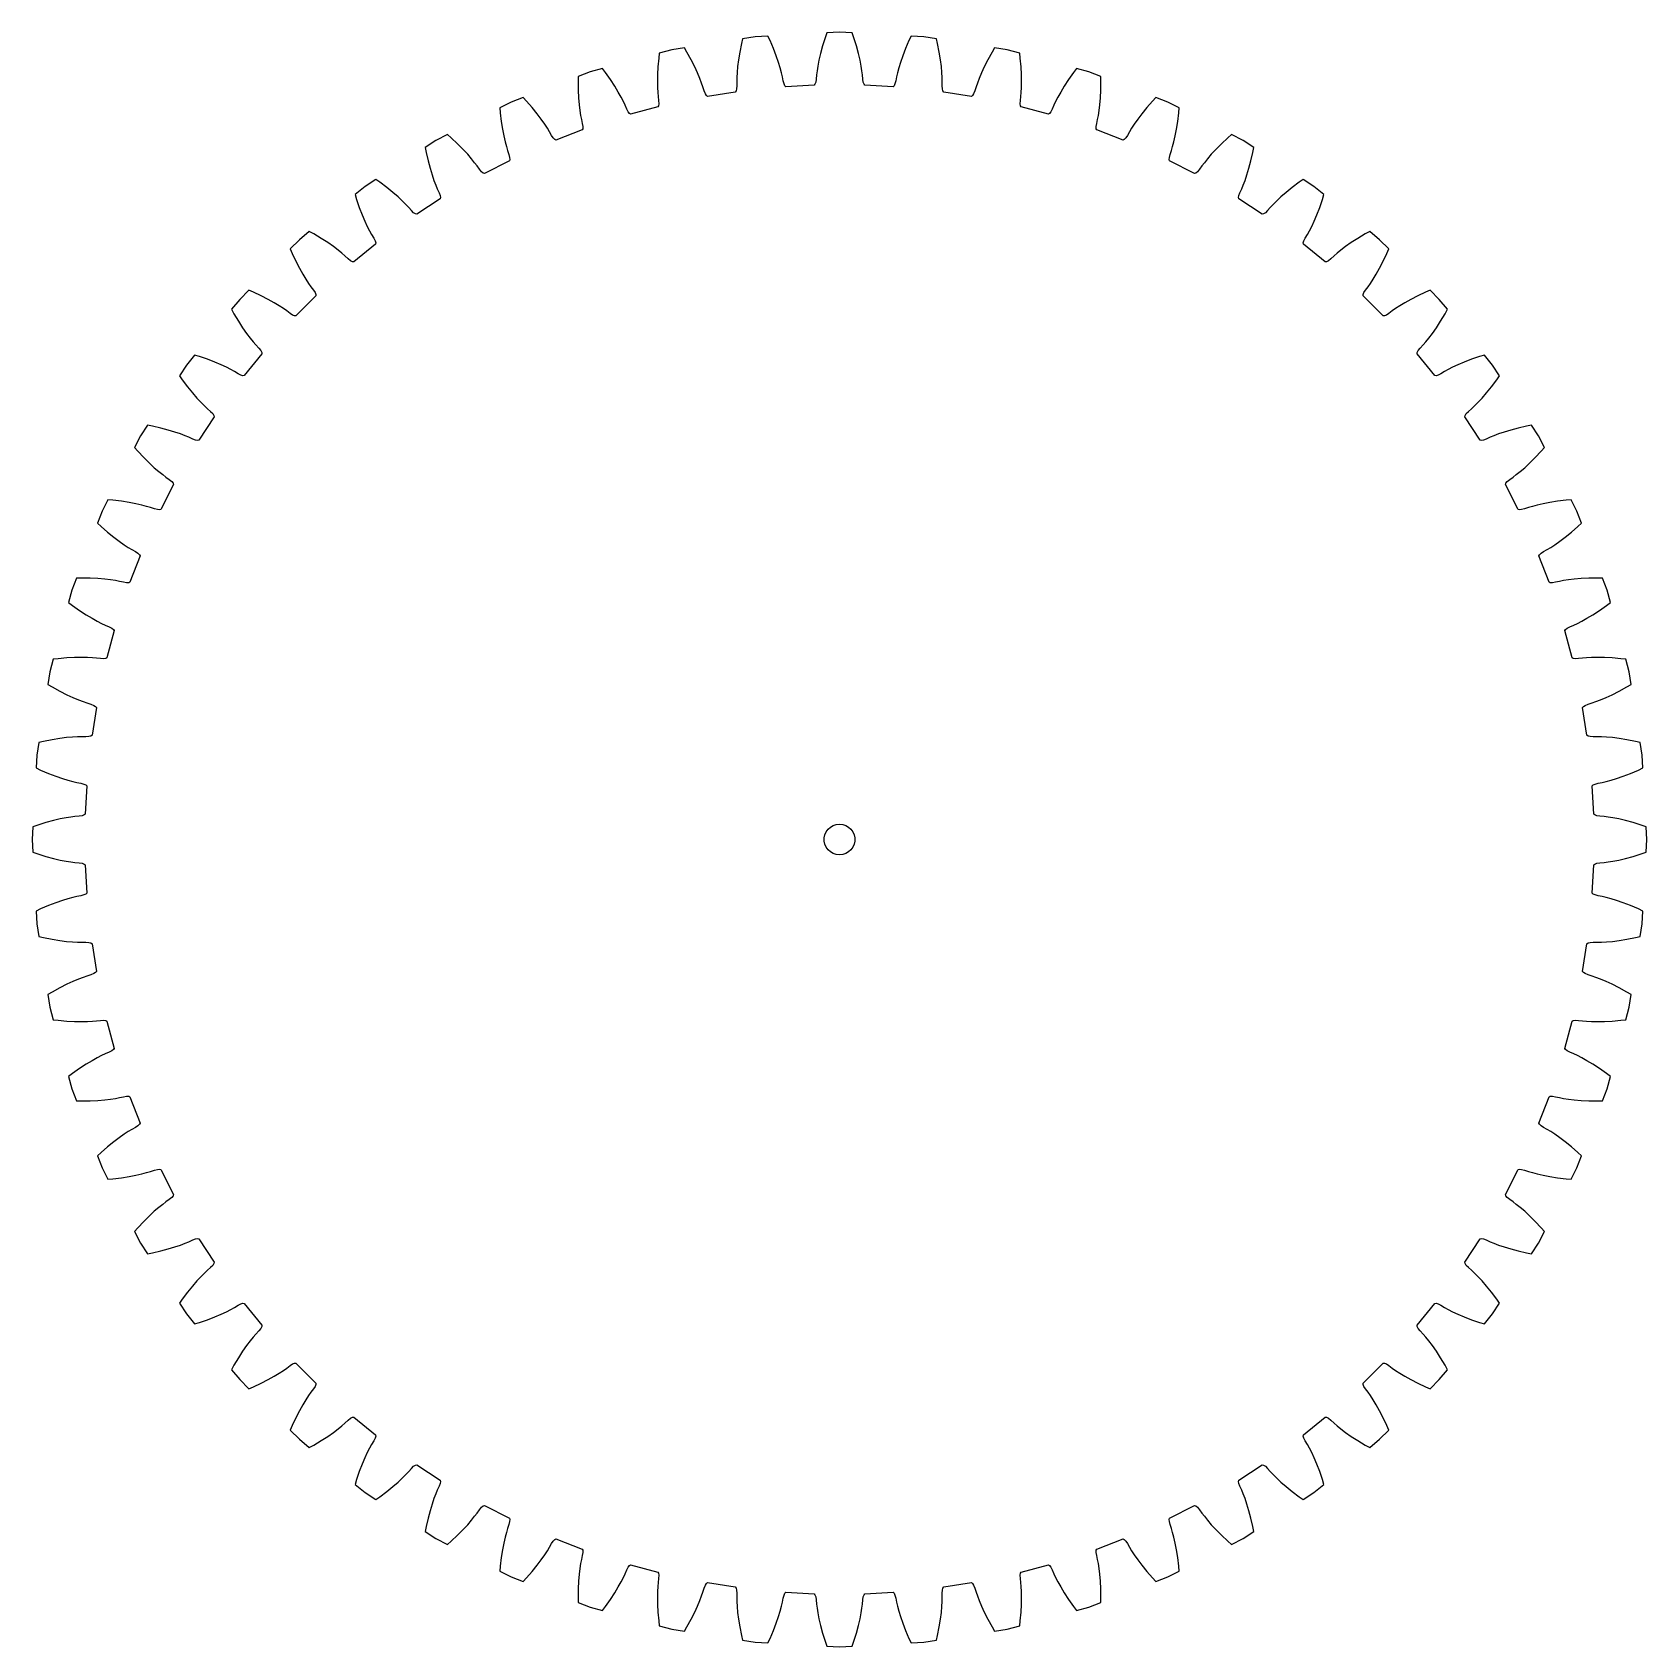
# Model space of a CAD drawing. Header units: metres. Extents: x -79 to 79, y -79 to 79.
import ezdxf

# ---------------------------------------------------------------- set-up
doc = ezdxf.new("R2010")
doc.units = ezdxf.units.M

msp = doc.modelspace()

# ---------------------------------------------------------------- linework, layer by layer
for p, q in [((-15.17, 77.41), (-16.41, 77.22)), ((-14.92, 76.99), (-15.17, 77.41)), ((-9.6, 77.83), (-9.76, 77)), ((-9.49, 78.31), (-9.6, 77.83)), ((-8.25, 78.51), (-9.49, 78.31)), ((-7, 78.57), (-8.25, 78.51)), ((-6.79, 78.13), (-7, 78.57)), ((-6.46, 77.35), (-6.79, 78.13)), ((-1.66, 77.6), (-1.86, 76.86)), ((-1.41, 78.41), (-1.66, 77.6)), ((-1.25, 78.88), (-1.41, 78.41)), ((0, 78.94), (-1.25, 78.88)), ((1.25, 78.88), (0, 78.94)), ((1.41, 78.41), (1.25, 78.88)), ((1.66, 77.6), (1.41, 78.41)), ((1.86, 76.86), (1.66, 77.6)), ((6.79, 78.13), (6.46, 77.35)), ((7, 78.57), (6.79, 78.13)), ((8.25, 78.51), (7, 78.57)), ((9.49, 78.31), (8.25, 78.51)), ((9.6, 77.83), (9.49, 78.31)), ((9.76, 77), (9.6, 77.83)), ((15.17, 77.41), (14.92, 76.99)), ((16.41, 77.22), (15.17, 77.41)), ((-17.68, 76.4), (-17.76, 75.56)), ((-17.62, 76.89), (-17.68, 76.4)), ((-16.41, 77.22), (-17.62, 76.89)), ((-14.51, 76.25), (-14.92, 76.99)), ((-14.16, 75.57), (-14.51, 76.25)), ((-9.88, 76.25), (-9.97, 75.58)), ((-9.76, 77), (-9.88, 76.25)), ((-6.18, 76.64), (-6.46, 77.35)), ((-5.97, 76), (-6.18, 76.64)), ((-5.8, 75.45), (-5.97, 76)), ((-2.01, 76.21), (-2.12, 75.64)), ((-1.86, 76.86), (-2.01, 76.21)), ((2.01, 76.21), (1.86, 76.86)), ((2.12, 75.64), (2.01, 76.21)), ((5.97, 76), (5.8, 75.45)), ((6.18, 76.64), (5.97, 76)), ((6.46, 77.35), (6.18, 76.64)), ((9.88, 76.25), (9.76, 77)), ((9.97, 75.58), (9.88, 76.25)), ((14.51, 76.25), (14.16, 75.57)), ((14.92, 76.99), (14.51, 76.25)), ((17.62, 76.89), (16.41, 77.22)), ((17.68, 76.4), (17.62, 76.89)), ((17.76, 75.56), (17.68, 76.4)), ((-25.56, 74.63), (-25.57, 74.14)), ((-24.39, 75.08), (-25.56, 74.63)), ((-23.18, 75.4), (-24.39, 75.08)), ((-22.89, 75.01), (-23.18, 75.4)), ((-22.4, 74.31), (-22.89, 75.01)), ((-21.98, 73.68), (-22.4, 74.31)), ((-17.8, 74.8), (-17.81, 74.13)), ((-17.76, 75.56), (-17.8, 74.8)), ((-13.88, 74.96), (-14.16, 75.57)), ((-13.65, 74.43), (-13.88, 74.96)), ((-13.48, 73.98), (-13.65, 74.43)), ((-10.04, 74.52), (-10.05, 74.12)), ((-10.02, 75.01), (-10.04, 74.52)), ((-9.97, 75.58), (-10.02, 75.01)), ((-5.67, 74.98), (-5.8, 75.45)), ((-5.58, 74.59), (-5.67, 74.98)), ((-5.5, 74.19), (-5.58, 74.59)), ((-2.28, 74.36), (-2.33, 74.07)), ((-2.25, 74.77), (-2.28, 74.36)), ((-2.2, 75.16), (-2.25, 74.77)), ((-2.12, 75.64), (-2.2, 75.16)), ((2.2, 75.16), (2.12, 75.64)), ((2.25, 74.77), (2.2, 75.16)), ((2.28, 74.36), (2.25, 74.77)), ((2.33, 74.07), (2.28, 74.36)), ((5.58, 74.59), (5.5, 74.19)), ((5.67, 74.98), (5.58, 74.59)), ((5.8, 75.45), (5.67, 74.98)), ((10.02, 75.01), (9.97, 75.58)), ((10.04, 74.52), (10.02, 75.01)), ((10.05, 74.12), (10.04, 74.52)), ((13.65, 74.43), (13.48, 73.98)), ((13.88, 74.96), (13.65, 74.43)), ((14.16, 75.57), (13.88, 74.96)), ((17.8, 74.8), (17.76, 75.56)), ((17.81, 74.13), (17.8, 74.8)), ((22.4, 74.31), (21.98, 73.68)), ((22.89, 75.01), (22.4, 74.31)), ((23.18, 75.4), (22.89, 75.01)), ((24.39, 75.08), (23.18, 75.4)), ((25.56, 74.63), (24.39, 75.08)), ((25.57, 74.14), (25.56, 74.63)), ((-25.57, 74.14), (-25.56, 73.29)), ((-25.56, 73.29), (-25.52, 72.53)), ((-21.64, 73.1), (-21.98, 73.68)), ((-21.36, 72.6), (-21.64, 73.1)), ((-17.81, 74.13), (-17.8, 73.55)), ((-17.8, 73.55), (-17.78, 73.06)), ((-17.78, 73.06), (-17.74, 72.66)), ((-17.74, 72.66), (-17.69, 72.26)), ((-13.35, 73.6), (-13.48, 73.98)), ((-13.23, 73.21), (-13.35, 73.6)), ((-13.12, 72.93), (-13.23, 73.21)), ((-13.01, 72.76), (-13.12, 72.93)), ((-12.9, 72.67), (-13.01, 72.76)), ((-10.19, 73.1), (-12.9, 72.67)), ((-10.11, 73.21), (-10.19, 73.1)), ((-10.06, 73.42), (-10.11, 73.21)), ((-10.04, 73.71), (-10.06, 73.42)), ((-10.05, 74.12), (-10.04, 73.71)), ((-5.42, 73.9), (-5.5, 74.19)), ((-5.33, 73.72), (-5.42, 73.9)), ((-5.24, 73.62), (-5.33, 73.72)), ((-2.49, 73.77), (-5.24, 73.62)), ((-2.4, 73.87), (-2.49, 73.77)), ((-2.33, 74.07), (-2.4, 73.87)), ((2.4, 73.87), (2.33, 74.07)), ((2.49, 73.77), (2.4, 73.87)), ((5.24, 73.62), (2.49, 73.77)), ((5.33, 73.72), (5.24, 73.62)), ((5.42, 73.9), (5.33, 73.72)), ((5.5, 74.19), (5.42, 73.9)), ((10.04, 73.71), (10.05, 74.12)), ((10.06, 73.42), (10.04, 73.71)), ((10.11, 73.21), (10.06, 73.42)), ((10.19, 73.1), (10.11, 73.21)), ((12.9, 72.67), (10.19, 73.1)), ((13.01, 72.76), (12.9, 72.67)), ((13.12, 72.93), (13.01, 72.76)), ((13.23, 73.21), (13.12, 72.93)), ((13.35, 73.6), (13.23, 73.21)), ((13.48, 73.98), (13.35, 73.6)), ((17.69, 72.26), (17.74, 72.66)), ((17.74, 72.66), (17.78, 73.06)), ((17.78, 73.06), (17.8, 73.55)), ((17.8, 73.55), (17.81, 74.13)), ((21.64, 73.1), (21.36, 72.6)), ((21.98, 73.68), (21.64, 73.1)), ((25.52, 72.53), (25.56, 73.29)), ((25.56, 73.29), (25.57, 74.14)), ((-32.11, 72.12), (-33.23, 71.55)), ((-33.23, 71.55), (-33.18, 71.06)), ((-33.18, 71.06), (-33.08, 70.21)), ((-30.94, 72.57), (-32.11, 72.12)), ((-30.6, 72.21), (-30.94, 72.57)), ((-30.04, 71.57), (-30.6, 72.21)), ((-29.56, 70.98), (-30.04, 71.57)), ((-25.52, 72.53), (-25.46, 71.86)), ((-25.46, 71.86), (-25.39, 71.29)), ((-25.39, 71.29), (-25.32, 70.8)), ((-21.13, 72.16), (-21.36, 72.6)), ((-20.97, 71.8), (-21.13, 72.16)), ((-20.8, 71.42), (-20.97, 71.8)), ((-20.67, 71.16), (-20.8, 71.42)), ((-20.54, 71), (-20.67, 71.16)), ((-17.77, 71.64), (-20.43, 70.93)), ((-17.71, 71.76), (-17.77, 71.64)), ((-17.68, 71.96), (-17.71, 71.76)), ((-17.69, 72.26), (-17.68, 71.96)), ((17.68, 71.96), (17.69, 72.26)), ((17.71, 71.76), (17.68, 71.96)), ((17.77, 71.64), (17.71, 71.76)), ((20.43, 70.93), (17.77, 71.64)), ((20.67, 71.16), (20.54, 71)), ((20.8, 71.42), (20.67, 71.16)), ((20.97, 71.8), (20.8, 71.42)), ((21.13, 72.16), (20.97, 71.8)), ((21.36, 72.6), (21.13, 72.16)), ((25.32, 70.8), (25.39, 71.29)), ((25.39, 71.29), (25.46, 71.86)), ((25.46, 71.86), (25.52, 72.53)), ((30.04, 71.57), (29.56, 70.98)), ((30.6, 72.21), (30.04, 71.57)), ((30.94, 72.57), (30.6, 72.21)), ((32.11, 72.12), (30.94, 72.57)), ((33.23, 71.55), (32.11, 72.12)), ((33.08, 70.21), (33.18, 71.06)), ((33.18, 71.06), (33.23, 71.55)), ((-33.08, 70.21), (-32.96, 69.46)), ((-29.16, 70.44), (-29.56, 70.98)), ((-28.83, 69.97), (-29.16, 70.44)), ((-28.56, 69.56), (-28.83, 69.97)), ((-28.36, 69.22), (-28.56, 69.56)), ((-25.32, 70.8), (-25.24, 70.41)), ((-25.24, 70.41), (-25.15, 70.01)), ((-25.11, 69.51), (-25.16, 69.39)), ((-25.15, 70.01), (-25.11, 69.72)), ((-25.11, 69.72), (-25.11, 69.51)), ((-20.43, 70.93), (-20.54, 71)), ((20.54, 71), (20.43, 70.93)), ((25.11, 69.72), (25.15, 70.01)), ((25.11, 69.51), (25.11, 69.72)), ((25.16, 69.39), (25.11, 69.51)), ((25.15, 70.01), (25.24, 70.41)), ((25.24, 70.41), (25.32, 70.8)), ((28.56, 69.56), (28.36, 69.22)), ((28.83, 69.97), (28.56, 69.56)), ((29.16, 70.44), (28.83, 69.97)), ((29.56, 70.98), (29.16, 70.44)), ((32.96, 69.46), (33.08, 70.21)), ((-39.47, 68.36), (-40.52, 67.68)), ((-38.35, 68.93), (-39.47, 68.36)), ((-37.98, 68.61), (-38.35, 68.93)), ((-37.36, 68.03), (-37.98, 68.61)), ((-36.82, 67.5), (-37.36, 68.03)), ((-32.96, 69.46), (-32.84, 68.8)), ((-32.84, 68.8), (-32.71, 68.24)), ((-32.71, 68.24), (-32.58, 67.77)), ((-28.16, 68.86), (-28.36, 69.22)), ((-27.99, 68.61), (-28.16, 68.86)), ((-27.85, 68.46), (-27.99, 68.61)), ((-27.73, 68.4), (-27.85, 68.46)), ((-25.16, 69.39), (-27.73, 68.4)), ((27.73, 68.4), (25.16, 69.39)), ((27.85, 68.46), (27.73, 68.4)), ((27.99, 68.61), (27.85, 68.46)), ((28.16, 68.86), (27.99, 68.61)), ((28.36, 69.22), (28.16, 68.86)), ((32.58, 67.77), (32.71, 68.24)), ((32.71, 68.24), (32.84, 68.8)), ((32.84, 68.8), (32.96, 69.46)), ((37.36, 68.03), (36.82, 67.5)), ((37.98, 68.61), (37.36, 68.03)), ((38.35, 68.93), (37.98, 68.61)), ((39.47, 68.36), (38.35, 68.93)), ((40.52, 67.68), (39.47, 68.36)), ((-40.52, 67.68), (-40.43, 67.2)), ((-40.43, 67.2), (-40.24, 66.37)), ((-40.24, 66.37), (-40.04, 65.64)), ((-36.36, 67.01), (-36.82, 67.5)), ((-35.98, 66.57), (-36.36, 67.01)), ((-35.68, 66.19), (-35.98, 66.57)), ((-32.28, 66.38), (-34.73, 65.13)), ((-32.58, 67.77), (-32.46, 67.39)), ((-32.46, 67.39), (-32.33, 67)), ((-32.33, 67), (-32.26, 66.71)), ((-32.24, 66.5), (-32.28, 66.38)), ((-32.26, 66.71), (-32.24, 66.5)), ((32.24, 66.5), (32.26, 66.71)), ((32.28, 66.38), (32.24, 66.5)), ((32.26, 66.71), (32.33, 67)), ((34.73, 65.13), (32.28, 66.38)), ((32.33, 67), (32.46, 67.39)), ((32.46, 67.39), (32.58, 67.77)), ((35.98, 66.57), (35.68, 66.19)), ((36.36, 67.01), (35.98, 66.57)), ((36.82, 67.5), (36.36, 67.01)), ((40.04, 65.64), (40.24, 66.37)), ((40.24, 66.37), (40.43, 67.2)), ((40.43, 67.2), (40.52, 67.68)), ((-40.04, 65.64), (-39.85, 65)), ((-39.85, 65), (-39.66, 64.45)), ((-35.44, 65.87), (-35.68, 66.19)), ((-35.2, 65.54), (-35.44, 65.87)), ((-35.01, 65.31), (-35.2, 65.54)), ((-34.85, 65.18), (-35.01, 65.31)), ((-34.73, 65.13), (-34.85, 65.18)), ((34.85, 65.18), (34.73, 65.13)), ((35.01, 65.31), (34.85, 65.18)), ((35.2, 65.54), (35.01, 65.31)), ((35.44, 65.87), (35.2, 65.54)), ((35.68, 66.19), (35.44, 65.87)), ((39.66, 64.45), (39.85, 65)), ((39.85, 65), (40.04, 65.64)), ((-46.4, 63.86), (-47.37, 63.08)), ((-45.35, 64.55), (-46.4, 63.86)), ((-44.95, 64.27), (-45.35, 64.55)), ((-44.27, 63.75), (-44.95, 64.27)), ((-43.67, 63.28), (-44.27, 63.75)), ((-43.17, 62.84), (-43.67, 63.28)), ((-39.66, 64.45), (-39.48, 63.99)), ((-39.48, 63.99), (-39.33, 63.62)), ((-39.33, 63.62), (-39.16, 63.25)), ((-39.16, 63.25), (-39.05, 62.98)), ((39.05, 62.98), (39.16, 63.25)), ((39.16, 63.25), (39.33, 63.62)), ((39.33, 63.62), (39.48, 63.99)), ((39.48, 63.99), (39.66, 64.45)), ((43.67, 63.28), (43.17, 62.84)), ((44.27, 63.75), (43.67, 63.28)), ((44.95, 64.27), (44.27, 63.75)), ((45.35, 64.55), (44.95, 64.27)), ((46.4, 63.86), (45.35, 64.55)), ((47.37, 63.08), (46.4, 63.86)), ((-47.37, 63.08), (-47.23, 62.6)), ((-47.23, 62.6), (-46.96, 61.8)), ((-46.96, 61.8), (-46.68, 61.09)), ((-42.75, 62.44), (-43.17, 62.84)), ((-42.4, 62.1), (-42.75, 62.44)), ((-42.13, 61.81), (-42.4, 62.1)), ((-41.86, 61.5), (-42.13, 61.81)), ((-39.04, 62.64), (-41.35, 61.14)), ((-39.05, 62.98), (-39.02, 62.77)), ((-39.02, 62.77), (-39.04, 62.64)), ((39.02, 62.77), (39.05, 62.98)), ((39.04, 62.64), (39.02, 62.77)), ((41.35, 61.14), (39.04, 62.64)), ((42.13, 61.81), (41.86, 61.5)), ((42.4, 62.1), (42.13, 61.81)), ((42.75, 62.44), (42.4, 62.1)), ((43.17, 62.84), (42.75, 62.44)), ((46.68, 61.09), (46.96, 61.8)), ((46.96, 61.8), (47.23, 62.6)), ((47.23, 62.6), (47.37, 63.08)), ((-46.68, 61.09), (-46.42, 60.47)), ((-46.42, 60.47), (-46.18, 59.95)), ((-41.65, 61.29), (-41.86, 61.5)), ((-41.47, 61.18), (-41.65, 61.29)), ((-41.35, 61.14), (-41.47, 61.18)), ((41.47, 61.18), (41.35, 61.14)), ((41.65, 61.29), (41.47, 61.18)), ((41.86, 61.5), (41.65, 61.29)), ((46.18, 59.95), (46.42, 60.47)), ((46.42, 60.47), (46.68, 61.09)), ((-52.82, 58.66), (-53.71, 57.78)), ((-51.85, 59.45), (-52.82, 58.66)), ((-51.42, 59.22), (-51.85, 59.45)), ((-50.69, 58.78), (-51.42, 59.22)), ((-50.05, 58.37), (-50.69, 58.78)), ((-46.18, 59.95), (-45.96, 59.51)), ((-45.96, 59.51), (-45.76, 59.16)), ((-45.76, 59.16), (-45.55, 58.81)), ((-45.55, 58.81), (-45.42, 58.55)), ((-45.42, 58.55), (-45.36, 58.35)), ((45.36, 58.35), (45.42, 58.55)), ((45.42, 58.55), (45.55, 58.81)), ((45.55, 58.81), (45.76, 59.16)), ((45.76, 59.16), (45.96, 59.51)), ((45.96, 59.51), (46.18, 59.95)), ((50.69, 58.78), (50.05, 58.37)), ((51.42, 59.22), (50.69, 58.78)), ((51.85, 59.45), (51.42, 59.22)), ((52.82, 58.66), (51.85, 59.45)), ((53.71, 57.78), (52.82, 58.66)), ((-53.71, 57.78), (-53.52, 57.32)), ((-53.52, 57.32), (-53.16, 56.55)), ((-49.5, 57.98), (-50.05, 58.37)), ((-49.04, 57.63), (-49.5, 57.98)), ((-48.66, 57.33), (-49.04, 57.63)), ((-48.36, 57.07), (-48.66, 57.33)), ((-48.06, 56.79), (-48.36, 57.07)), ((-45.37, 58.22), (-47.51, 56.49)), ((-45.36, 58.35), (-45.37, 58.22)), ((45.37, 58.22), (45.36, 58.35)), ((47.51, 56.49), (45.37, 58.22)), ((48.36, 57.07), (48.06, 56.79)), ((48.66, 57.33), (48.36, 57.07)), ((49.04, 57.63), (48.66, 57.33)), ((49.5, 57.98), (49.04, 57.63)), ((50.05, 58.37), (49.5, 57.98)), ((53.16, 56.55), (53.52, 57.32)), ((53.52, 57.32), (53.71, 57.78)), ((-53.16, 56.55), (-52.81, 55.88)), ((-52.81, 55.88), (-52.49, 55.29)), ((-52.49, 55.29), (-52.19, 54.79)), ((-47.82, 56.6), (-48.06, 56.79)), ((-47.64, 56.5), (-47.82, 56.6)), ((-47.51, 56.49), (-47.64, 56.5)), ((47.64, 56.5), (47.51, 56.49)), ((47.82, 56.6), (47.64, 56.5)), ((48.06, 56.79), (47.82, 56.6)), ((52.19, 54.79), (52.49, 55.29)), ((52.49, 55.29), (52.81, 55.88)), ((52.81, 55.88), (53.16, 56.55)), ((-57.78, 53.71), (-58.66, 52.82)), ((-57.32, 53.52), (-57.78, 53.71)), ((-52.19, 54.79), (-51.93, 54.38)), ((-51.93, 54.38), (-51.7, 54.06)), ((-51.7, 54.06), (-51.45, 53.73)), ((-51.45, 53.73), (-51.29, 53.48)), ((51.29, 53.48), (51.45, 53.73)), ((51.45, 53.73), (51.7, 54.06)), ((51.7, 54.06), (51.93, 54.38)), ((51.93, 54.38), (52.19, 54.79)), ((57.78, 53.71), (57.32, 53.52)), ((58.66, 52.82), (57.78, 53.71)), ((-58.66, 52.82), (-59.45, 51.85)), ((-56.55, 53.16), (-57.32, 53.52)), ((-55.88, 52.81), (-56.55, 53.16)), ((-55.29, 52.49), (-55.88, 52.81)), ((-54.79, 52.19), (-55.29, 52.49)), ((-54.38, 51.93), (-54.79, 52.19)), ((-51.21, 53.16), (-53.16, 51.21)), ((-51.29, 53.48), (-51.22, 53.29)), ((-51.22, 53.29), (-51.21, 53.16)), ((51.21, 53.16), (51.22, 53.29)), ((53.16, 51.21), (51.21, 53.16)), ((51.22, 53.29), (51.29, 53.48)), ((54.79, 52.19), (54.38, 51.93)), ((55.29, 52.49), (54.79, 52.19)), ((55.88, 52.81), (55.29, 52.49)), ((56.55, 53.16), (55.88, 52.81)), ((57.32, 53.52), (56.55, 53.16)), ((59.45, 51.85), (58.66, 52.82)), ((-59.45, 51.85), (-59.22, 51.42)), ((-59.22, 51.42), (-58.78, 50.69)), ((-58.78, 50.69), (-58.37, 50.05)), ((-54.06, 51.7), (-54.38, 51.93)), ((-53.73, 51.45), (-54.06, 51.7)), ((-53.48, 51.29), (-53.73, 51.45)), ((-53.29, 51.22), (-53.48, 51.29)), ((-53.16, 51.21), (-53.29, 51.22)), ((53.29, 51.22), (53.16, 51.21)), ((53.48, 51.29), (53.29, 51.22)), ((53.73, 51.45), (53.48, 51.29)), ((54.06, 51.7), (53.73, 51.45)), ((54.38, 51.93), (54.06, 51.7)), ((58.37, 50.05), (58.78, 50.69)), ((58.78, 50.69), (59.22, 51.42)), ((59.22, 51.42), (59.45, 51.85)), ((-58.37, 50.05), (-57.98, 49.5)), ((-57.98, 49.5), (-57.63, 49.04)), ((-57.63, 49.04), (-57.33, 48.66)), ((57.33, 48.66), (57.63, 49.04)), ((57.63, 49.04), (57.98, 49.5)), ((57.98, 49.5), (58.37, 50.05)), ((-63.08, 47.37), (-63.86, 46.4)), ((-62.6, 47.23), (-63.08, 47.37)), ((-56.49, 47.51), (-58.22, 45.37)), ((-57.33, 48.66), (-57.07, 48.36)), ((-57.07, 48.36), (-56.79, 48.06)), ((-56.79, 48.06), (-56.6, 47.82)), ((-56.6, 47.82), (-56.5, 47.64)), ((-56.5, 47.64), (-56.49, 47.51)), ((56.49, 47.51), (56.5, 47.64)), ((58.22, 45.37), (56.49, 47.51)), ((56.5, 47.64), (56.6, 47.82)), ((56.6, 47.82), (56.79, 48.06)), ((56.79, 48.06), (57.07, 48.36)), ((57.07, 48.36), (57.33, 48.66)), ((63.08, 47.37), (62.6, 47.23)), ((63.86, 46.4), (63.08, 47.37)), ((-63.86, 46.4), (-64.55, 45.35)), ((-61.8, 46.96), (-62.6, 47.23)), ((-61.09, 46.68), (-61.8, 46.96)), ((-60.47, 46.42), (-61.09, 46.68)), ((-59.95, 46.18), (-60.47, 46.42)), ((-59.51, 45.96), (-59.95, 46.18)), ((-59.16, 45.76), (-59.51, 45.96)), ((59.51, 45.96), (59.16, 45.76)), ((59.95, 46.18), (59.51, 45.96)), ((60.47, 46.42), (59.95, 46.18)), ((61.09, 46.68), (60.47, 46.42)), ((61.8, 46.96), (61.09, 46.68)), ((62.6, 47.23), (61.8, 46.96)), ((64.55, 45.35), (63.86, 46.4)), ((-64.55, 45.35), (-64.27, 44.95)), ((-64.27, 44.95), (-63.75, 44.27)), ((-63.75, 44.27), (-63.28, 43.67)), ((-58.81, 45.55), (-59.16, 45.76)), ((-58.55, 45.42), (-58.81, 45.55)), ((-58.35, 45.36), (-58.55, 45.42)), ((-58.22, 45.37), (-58.35, 45.36)), ((58.35, 45.36), (58.22, 45.37)), ((58.55, 45.42), (58.35, 45.36)), ((58.81, 45.55), (58.55, 45.42)), ((59.16, 45.76), (58.81, 45.55)), ((63.28, 43.67), (63.75, 44.27)), ((63.75, 44.27), (64.27, 44.95)), ((64.27, 44.95), (64.55, 45.35)), ((-63.28, 43.67), (-62.84, 43.17)), ((-62.84, 43.17), (-62.44, 42.75)), ((-62.44, 42.75), (-62.1, 42.4)), ((62.1, 42.4), (62.44, 42.75)), ((62.44, 42.75), (62.84, 43.17)), ((62.84, 43.17), (63.28, 43.67)), ((-61.14, 41.35), (-62.64, 39.04)), ((-62.1, 42.4), (-61.81, 42.13)), ((-61.81, 42.13), (-61.5, 41.86)), ((-61.5, 41.86), (-61.29, 41.65)), ((-61.29, 41.65), (-61.18, 41.47)), ((-61.18, 41.47), (-61.14, 41.35)), ((61.14, 41.35), (61.18, 41.47)), ((62.64, 39.04), (61.14, 41.35)), ((61.18, 41.47), (61.29, 41.65)), ((61.29, 41.65), (61.5, 41.86)), ((61.5, 41.86), (61.81, 42.13)), ((61.81, 42.13), (62.1, 42.4)), ((-67.68, 40.52), (-68.36, 39.47)), ((-67.2, 40.43), (-67.68, 40.52)), ((-66.37, 40.24), (-67.2, 40.43)), ((-65.64, 40.04), (-66.37, 40.24)), ((-65, 39.85), (-65.64, 40.04)), ((-64.45, 39.66), (-65, 39.85)), ((-63.99, 39.48), (-64.45, 39.66)), ((-63.62, 39.33), (-63.99, 39.48)), ((63.99, 39.48), (63.62, 39.33)), ((64.45, 39.66), (63.99, 39.48)), ((65, 39.85), (64.45, 39.66)), ((65.64, 40.04), (65, 39.85)), ((66.37, 40.24), (65.64, 40.04)), ((67.2, 40.43), (66.37, 40.24)), ((67.68, 40.52), (67.2, 40.43)), ((68.36, 39.47), (67.68, 40.52)), ((-68.36, 39.47), (-68.93, 38.35)), ((-68.93, 38.35), (-68.61, 37.98)), ((-68.61, 37.98), (-68.03, 37.36)), ((-63.25, 39.16), (-63.62, 39.33)), ((-62.98, 39.05), (-63.25, 39.16)), ((-62.77, 39.02), (-62.98, 39.05)), ((-62.64, 39.04), (-62.77, 39.02)), ((62.77, 39.02), (62.64, 39.04)), ((62.98, 39.05), (62.77, 39.02)), ((63.25, 39.16), (62.98, 39.05)), ((63.62, 39.33), (63.25, 39.16)), ((68.03, 37.36), (68.61, 37.98)), ((68.93, 38.35), (68.36, 39.47)), ((68.61, 37.98), (68.93, 38.35)), ((-68.03, 37.36), (-67.5, 36.82)), ((-67.5, 36.82), (-67.01, 36.36)), ((-67.01, 36.36), (-66.57, 35.98)), ((66.57, 35.98), (67.01, 36.36)), ((67.01, 36.36), (67.5, 36.82)), ((67.5, 36.82), (68.03, 37.36)), ((-66.57, 35.98), (-66.19, 35.68)), ((-66.19, 35.68), (-65.87, 35.44)), ((-65.87, 35.44), (-65.54, 35.2)), ((-65.54, 35.2), (-65.31, 35.01)), ((-65.31, 35.01), (-65.18, 34.85)), ((-65.18, 34.85), (-65.13, 34.73)), ((65.13, 34.73), (65.18, 34.85)), ((65.18, 34.85), (65.31, 35.01)), ((65.31, 35.01), (65.54, 35.2)), ((65.54, 35.2), (65.87, 35.44)), ((65.87, 35.44), (66.19, 35.68)), ((66.19, 35.68), (66.57, 35.98)), ((-71.55, 33.23), (-72.12, 32.11)), ((-71.06, 33.18), (-71.55, 33.23)), ((-70.21, 33.08), (-71.06, 33.18)), ((-65.13, 34.73), (-66.38, 32.28)), ((66.38, 32.28), (65.13, 34.73)), ((71.06, 33.18), (70.21, 33.08)), ((71.55, 33.23), (71.06, 33.18)), ((72.12, 32.11), (71.55, 33.23)), ((-72.12, 32.11), (-72.57, 30.94)), ((-69.46, 32.96), (-70.21, 33.08)), ((-68.8, 32.84), (-69.46, 32.96)), ((-68.24, 32.71), (-68.8, 32.84)), ((-67.77, 32.58), (-68.24, 32.71)), ((-67.39, 32.46), (-67.77, 32.58)), ((-67, 32.33), (-67.39, 32.46)), ((-66.71, 32.26), (-67, 32.33)), ((-66.5, 32.24), (-66.71, 32.26)), ((-66.38, 32.28), (-66.5, 32.24)), ((66.5, 32.24), (66.38, 32.28)), ((66.71, 32.26), (66.5, 32.24)), ((67, 32.33), (66.71, 32.26)), ((67.39, 32.46), (67, 32.33)), ((67.77, 32.58), (67.39, 32.46)), ((68.24, 32.71), (67.77, 32.58)), ((68.8, 32.84), (68.24, 32.71)), ((69.46, 32.96), (68.8, 32.84)), ((70.21, 33.08), (69.46, 32.96)), ((72.57, 30.94), (72.12, 32.11)), ((-72.57, 30.94), (-72.21, 30.6)), ((-72.21, 30.6), (-71.57, 30.04)), ((-71.57, 30.04), (-70.98, 29.56)), ((70.98, 29.56), (71.57, 30.04)), ((71.57, 30.04), (72.21, 30.6)), ((72.21, 30.6), (72.57, 30.94)), ((-70.98, 29.56), (-70.44, 29.16)), ((-70.44, 29.16), (-69.97, 28.83)), ((-69.97, 28.83), (-69.56, 28.56)), ((-69.56, 28.56), (-69.22, 28.36)), ((69.22, 28.36), (69.56, 28.56)), ((69.56, 28.56), (69.97, 28.83)), ((69.97, 28.83), (70.44, 29.16)), ((70.44, 29.16), (70.98, 29.56)), ((-68.4, 27.73), (-69.39, 25.16)), ((-69.22, 28.36), (-68.86, 28.16)), ((-68.86, 28.16), (-68.61, 27.99)), ((-68.61, 27.99), (-68.46, 27.85)), ((-68.46, 27.85), (-68.4, 27.73)), ((68.4, 27.73), (68.46, 27.85)), ((69.39, 25.16), (68.4, 27.73)), ((68.46, 27.85), (68.61, 27.99)), ((68.61, 27.99), (68.86, 28.16)), ((68.86, 28.16), (69.22, 28.36)), ((-74.63, 25.56), (-75.08, 24.39)), ((-74.14, 25.57), (-74.63, 25.56)), ((-73.29, 25.56), (-74.14, 25.57)), ((-72.53, 25.52), (-73.29, 25.56)), ((-71.86, 25.46), (-72.53, 25.52)), ((-71.29, 25.39), (-71.86, 25.46)), ((-70.8, 25.32), (-71.29, 25.39)), ((-70.41, 25.24), (-70.8, 25.32)), ((70.8, 25.32), (70.41, 25.24)), ((71.29, 25.39), (70.8, 25.32)), ((71.86, 25.46), (71.29, 25.39)), ((72.53, 25.52), (71.86, 25.46)), ((73.29, 25.56), (72.53, 25.52)), ((74.14, 25.57), (73.29, 25.56)), ((74.63, 25.56), (74.14, 25.57)), ((75.08, 24.39), (74.63, 25.56)), ((-75.08, 24.39), (-75.4, 23.18)), ((-70.01, 25.15), (-70.41, 25.24)), ((-69.72, 25.11), (-70.01, 25.15)), ((-69.51, 25.11), (-69.72, 25.11)), ((-69.39, 25.16), (-69.51, 25.11)), ((69.51, 25.11), (69.39, 25.16)), ((69.72, 25.11), (69.51, 25.11)), ((70.01, 25.15), (69.72, 25.11)), ((70.41, 25.24), (70.01, 25.15)), ((75.4, 23.18), (75.08, 24.39)), ((-75.4, 23.18), (-75.01, 22.89)), ((-75.01, 22.89), (-74.31, 22.4)), ((-74.31, 22.4), (-73.68, 21.98)), ((73.68, 21.98), (74.31, 22.4)), ((74.31, 22.4), (75.01, 22.89)), ((75.01, 22.89), (75.4, 23.18)), ((-73.68, 21.98), (-73.1, 21.64)), ((-73.1, 21.64), (-72.6, 21.36)), ((-72.6, 21.36), (-72.16, 21.13)), ((-72.16, 21.13), (-71.8, 20.97)), ((-71.8, 20.97), (-71.42, 20.8)), ((-71.42, 20.8), (-71.16, 20.67)), ((-71.16, 20.67), (-71, 20.54)), ((-71, 20.54), (-70.93, 20.43)), ((70.93, 20.43), (71, 20.54)), ((71, 20.54), (71.16, 20.67)), ((71.16, 20.67), (71.42, 20.8)), ((71.42, 20.8), (71.8, 20.97)), ((71.8, 20.97), (72.16, 21.13)), ((72.16, 21.13), (72.6, 21.36)), ((72.6, 21.36), (73.1, 21.64)), ((73.1, 21.64), (73.68, 21.98)), ((-70.93, 20.43), (-71.64, 17.77)), ((71.64, 17.77), (70.93, 20.43)), ((-76.89, 17.62), (-77.22, 16.41)), ((-76.4, 17.68), (-76.89, 17.62)), ((-75.56, 17.76), (-76.4, 17.68)), ((-74.8, 17.8), (-75.56, 17.76)), ((-74.13, 17.81), (-74.8, 17.8)), ((-73.55, 17.8), (-74.13, 17.81)), ((-73.06, 17.78), (-73.55, 17.8)), ((-72.66, 17.74), (-73.06, 17.78)), ((-72.26, 17.69), (-72.66, 17.74)), ((-71.96, 17.68), (-72.26, 17.69)), ((-71.76, 17.71), (-71.96, 17.68)), ((-71.64, 17.77), (-71.76, 17.71)), ((71.76, 17.71), (71.64, 17.77)), ((71.96, 17.68), (71.76, 17.71)), ((72.26, 17.69), (71.96, 17.68)), ((72.66, 17.74), (72.26, 17.69)), ((73.06, 17.78), (72.66, 17.74)), ((73.55, 17.8), (73.06, 17.78)), ((74.13, 17.81), (73.55, 17.8)), ((74.8, 17.8), (74.13, 17.81)), ((75.56, 17.76), (74.8, 17.8)), ((76.4, 17.68), (75.56, 17.76)), ((76.89, 17.62), (76.4, 17.68)), ((77.22, 16.41), (76.89, 17.62)), ((-77.22, 16.41), (-77.41, 15.17)), ((77.41, 15.17), (77.22, 16.41)), ((-77.41, 15.17), (-76.99, 14.92)), ((-76.99, 14.92), (-76.25, 14.51)), ((-76.25, 14.51), (-75.57, 14.16)), ((75.57, 14.16), (76.25, 14.51)), ((76.25, 14.51), (76.99, 14.92)), ((76.99, 14.92), (77.41, 15.17)), ((-75.57, 14.16), (-74.96, 13.88)), ((-74.96, 13.88), (-74.43, 13.65)), ((-74.43, 13.65), (-73.98, 13.48)), ((-73.98, 13.48), (-73.6, 13.35)), ((-73.6, 13.35), (-73.21, 13.23)), ((-73.21, 13.23), (-72.93, 13.12)), ((-72.67, 12.9), (-73.1, 10.19)), ((-72.93, 13.12), (-72.76, 13.01)), ((-72.76, 13.01), (-72.67, 12.9)), ((72.67, 12.9), (72.76, 13.01)), ((73.1, 10.19), (72.67, 12.9)), ((72.76, 13.01), (72.93, 13.12)), ((72.93, 13.12), (73.21, 13.23)), ((73.21, 13.23), (73.6, 13.35)), ((73.6, 13.35), (73.98, 13.48)), ((73.98, 13.48), (74.43, 13.65)), ((74.43, 13.65), (74.96, 13.88)), ((74.96, 13.88), (75.57, 14.16)), ((-78.31, 9.49), (-78.51, 8.25)), ((-77.83, 9.6), (-78.31, 9.49)), ((-77, 9.76), (-77.83, 9.6)), ((-76.25, 9.88), (-77, 9.76)), ((-75.58, 9.97), (-76.25, 9.88)), ((-75.01, 10.02), (-75.58, 9.97)), ((-74.52, 10.04), (-75.01, 10.02)), ((-74.12, 10.05), (-74.52, 10.04)), ((-73.71, 10.04), (-74.12, 10.05)), ((-73.42, 10.06), (-73.71, 10.04)), ((-73.21, 10.11), (-73.42, 10.06)), ((-73.1, 10.19), (-73.21, 10.11)), ((73.21, 10.11), (73.1, 10.19)), ((73.42, 10.06), (73.21, 10.11)), ((73.71, 10.04), (73.42, 10.06)), ((74.12, 10.05), (73.71, 10.04)), ((74.52, 10.04), (74.12, 10.05)), ((75.01, 10.02), (74.52, 10.04)), ((75.58, 9.97), (75.01, 10.02)), ((76.25, 9.88), (75.58, 9.97)), ((77, 9.76), (76.25, 9.88)), ((77.83, 9.6), (77, 9.76)), ((78.31, 9.49), (77.83, 9.6)), ((78.51, 8.25), (78.31, 9.49)), ((-78.51, 8.25), (-78.57, 7)), ((78.57, 7), (78.51, 8.25)), ((-78.57, 7), (-78.13, 6.79)), ((-78.13, 6.79), (-77.35, 6.46)), ((-77.35, 6.46), (-76.64, 6.18)), ((76.64, 6.18), (77.35, 6.46)), ((77.35, 6.46), (78.13, 6.79)), ((78.13, 6.79), (78.57, 7)), ((-76.64, 6.18), (-76, 5.97)), ((-76, 5.97), (-75.45, 5.8)), ((-75.45, 5.8), (-74.98, 5.67)), ((-74.98, 5.67), (-74.59, 5.58)), ((-74.59, 5.58), (-74.19, 5.5)), ((-74.19, 5.5), (-73.9, 5.42)), ((-73.9, 5.42), (-73.72, 5.33)), ((-73.62, 5.24), (-73.77, 2.49)), ((-73.72, 5.33), (-73.62, 5.24)), ((73.62, 5.24), (73.72, 5.33)), ((73.77, 2.49), (73.62, 5.24)), ((73.72, 5.33), (73.9, 5.42)), ((73.9, 5.42), (74.19, 5.5)), ((74.19, 5.5), (74.59, 5.58)), ((74.59, 5.58), (74.98, 5.67)), ((74.98, 5.67), (75.45, 5.8)), ((75.45, 5.8), (76, 5.97)), ((76, 5.97), (76.64, 6.18)), ((-77.6, 1.66), (-78.41, 1.41)), ((-76.86, 1.86), (-77.6, 1.66)), ((-76.21, 2.01), (-76.86, 1.86)), ((-75.64, 2.12), (-76.21, 2.01)), ((-75.16, 2.2), (-75.64, 2.12)), ((-74.77, 2.25), (-75.16, 2.2)), ((-74.36, 2.28), (-74.77, 2.25)), ((-74.07, 2.33), (-74.36, 2.28)), ((-73.87, 2.4), (-74.07, 2.33)), ((-73.77, 2.49), (-73.87, 2.4)), ((73.87, 2.4), (73.77, 2.49)), ((74.07, 2.33), (73.87, 2.4)), ((74.36, 2.28), (74.07, 2.33)), ((74.77, 2.25), (74.36, 2.28)), ((75.16, 2.2), (74.77, 2.25)), ((75.64, 2.12), (75.16, 2.2)), ((76.21, 2.01), (75.64, 2.12)), ((76.86, 1.86), (76.21, 2.01)), ((77.6, 1.66), (76.86, 1.86)), ((78.41, 1.41), (77.6, 1.66)), ((-78.88, 1.25), (-78.94, 0)), ((-78.94, 0), (-78.88, -1.25)), ((-78.41, 1.41), (-78.88, 1.25)), ((-1.49, 0.16), (-1.43, 0.46)), ((-1.49, -0.16), (-1.49, 0.16)), ((-1.43, 0.46), (-1.3, 0.75)), ((-1.3, 0.75), (-1.11, 1)), ((-1.11, 1), (-0.88, 1.21)), ((-0.88, 1.21), (-0.61, 1.37)), ((-0.61, 1.37), (-0.31, 1.47)), ((-0.31, 1.47), (0, 1.5)), ((0, 1.5), (0.31, 1.47)), ((0.31, 1.47), (0.61, 1.37)), ((0.61, 1.37), (0.88, 1.21)), ((0.88, 1.21), (1.11, 1)), ((1.11, 1), (1.3, 0.75)), ((1.3, 0.75), (1.43, 0.46)), ((1.43, 0.46), (1.49, 0.16)), ((1.49, 0.16), (1.49, -0.16)), ((78.88, 1.25), (78.41, 1.41)), ((78.94, 0), (78.88, 1.25)), ((78.88, -1.25), (78.94, 0)), ((-78.88, -1.25), (-78.41, -1.41)), ((-78.41, -1.41), (-77.6, -1.66)), ((-1.43, -0.46), (-1.49, -0.16)), ((-1.3, -0.75), (-1.43, -0.46)), ((-1.11, -1), (-1.3, -0.75)), ((-0.88, -1.21), (-1.11, -1)), ((-0.61, -1.37), (-0.88, -1.21)), ((-0.31, -1.47), (-0.61, -1.37)), ((0, -1.5), (-0.31, -1.47)), ((0.31, -1.47), (0, -1.5)), ((0.61, -1.37), (0.31, -1.47)), ((0.88, -1.21), (0.61, -1.37)), ((1.11, -1), (0.88, -1.21)), ((1.3, -0.75), (1.11, -1)), ((1.43, -0.46), (1.3, -0.75)), ((1.49, -0.16), (1.43, -0.46)), ((77.6, -1.66), (78.41, -1.41)), ((78.41, -1.41), (78.88, -1.25)), ((-77.6, -1.66), (-76.86, -1.86)), ((-76.86, -1.86), (-76.21, -2.01)), ((-76.21, -2.01), (-75.64, -2.12)), ((-75.64, -2.12), (-75.16, -2.2)), ((-75.16, -2.2), (-74.77, -2.25)), ((-74.77, -2.25), (-74.36, -2.28)), ((-74.36, -2.28), (-74.07, -2.33)), ((-74.07, -2.33), (-73.87, -2.4)), ((-73.87, -2.4), (-73.77, -2.49)), ((-73.77, -2.49), (-73.62, -5.24)), ((73.62, -5.24), (73.77, -2.49)), ((73.77, -2.49), (73.87, -2.4)), ((73.87, -2.4), (74.07, -2.33)), ((74.07, -2.33), (74.36, -2.28)), ((74.36, -2.28), (74.77, -2.25)), ((74.77, -2.25), (75.16, -2.2)), ((75.16, -2.2), (75.64, -2.12)), ((75.64, -2.12), (76.21, -2.01)), ((76.21, -2.01), (76.86, -1.86)), ((76.86, -1.86), (77.6, -1.66)), ((-76.64, -6.18), (-77.35, -6.46)), ((-76, -5.97), (-76.64, -6.18)), ((-75.45, -5.8), (-76, -5.97)), ((-74.98, -5.67), (-75.45, -5.8)), ((-74.59, -5.58), (-74.98, -5.67)), ((-74.19, -5.5), (-74.59, -5.58)), ((-73.9, -5.42), (-74.19, -5.5)), ((-73.72, -5.33), (-73.9, -5.42)), ((-73.62, -5.24), (-73.72, -5.33)), ((73.72, -5.33), (73.62, -5.24)), ((73.9, -5.42), (73.72, -5.33)), ((74.19, -5.5), (73.9, -5.42)), ((74.59, -5.58), (74.19, -5.5)), ((74.98, -5.67), (74.59, -5.58)), ((75.45, -5.8), (74.98, -5.67)), ((76, -5.97), (75.45, -5.8)), ((76.64, -6.18), (76, -5.97)), ((77.35, -6.46), (76.64, -6.18)), ((-78.13, -6.79), (-78.57, -7)), ((-78.57, -7), (-78.51, -8.25)), ((-77.35, -6.46), (-78.13, -6.79)), ((78.13, -6.79), (77.35, -6.46)), ((78.57, -7), (78.13, -6.79)), ((78.51, -8.25), (78.57, -7)), ((-78.51, -8.25), (-78.31, -9.49)), ((78.31, -9.49), (78.51, -8.25)), ((-78.31, -9.49), (-77.83, -9.6)), ((-77.83, -9.6), (-77, -9.76)), ((-77, -9.76), (-76.25, -9.88)), ((-76.25, -9.88), (-75.58, -9.97)), ((-75.58, -9.97), (-75.01, -10.02)), ((-75.01, -10.02), (-74.52, -10.04)), ((-74.52, -10.04), (-74.12, -10.05)), ((-74.12, -10.05), (-73.71, -10.04)), ((-73.71, -10.04), (-73.42, -10.06)), ((-73.42, -10.06), (-73.21, -10.11)), ((-73.21, -10.11), (-73.1, -10.19)), ((-73.1, -10.19), (-72.67, -12.9)), ((72.67, -12.9), (73.1, -10.19)), ((73.1, -10.19), (73.21, -10.11)), ((73.21, -10.11), (73.42, -10.06)), ((73.42, -10.06), (73.71, -10.04)), ((73.71, -10.04), (74.12, -10.05)), ((74.12, -10.05), (74.52, -10.04)), ((74.52, -10.04), (75.01, -10.02)), ((75.01, -10.02), (75.58, -9.97)), ((75.58, -9.97), (76.25, -9.88)), ((76.25, -9.88), (77, -9.76)), ((77, -9.76), (77.83, -9.6)), ((77.83, -9.6), (78.31, -9.49)), ((-75.57, -14.16), (-76.25, -14.51)), ((-74.96, -13.88), (-75.57, -14.16)), ((-74.43, -13.65), (-74.96, -13.88)), ((-73.98, -13.48), (-74.43, -13.65)), ((-73.6, -13.35), (-73.98, -13.48)), ((-73.21, -13.23), (-73.6, -13.35)), ((-72.93, -13.12), (-73.21, -13.23)), ((-72.76, -13.01), (-72.93, -13.12)), ((-72.67, -12.9), (-72.76, -13.01)), ((72.76, -13.01), (72.67, -12.9)), ((72.93, -13.12), (72.76, -13.01)), ((73.21, -13.23), (72.93, -13.12)), ((73.6, -13.35), (73.21, -13.23)), ((73.98, -13.48), (73.6, -13.35)), ((74.43, -13.65), (73.98, -13.48)), ((74.96, -13.88), (74.43, -13.65)), ((75.57, -14.16), (74.96, -13.88)), ((76.25, -14.51), (75.57, -14.16)), ((-76.99, -14.92), (-77.41, -15.17)), ((-77.41, -15.17), (-77.22, -16.41)), ((-76.25, -14.51), (-76.99, -14.92)), ((76.99, -14.92), (76.25, -14.51)), ((77.41, -15.17), (76.99, -14.92)), ((77.22, -16.41), (77.41, -15.17)), ((-77.22, -16.41), (-76.89, -17.62)), ((76.89, -17.62), (77.22, -16.41)), ((-76.89, -17.62), (-76.4, -17.68)), ((-76.4, -17.68), (-75.56, -17.76)), ((-75.56, -17.76), (-74.8, -17.8)), ((-74.8, -17.8), (-74.13, -17.81)), ((-74.13, -17.81), (-73.55, -17.8)), ((-73.55, -17.8), (-73.06, -17.78)), ((-73.06, -17.78), (-72.66, -17.74)), ((-72.66, -17.74), (-72.26, -17.69)), ((-72.26, -17.69), (-71.96, -17.68)), ((-71.96, -17.68), (-71.76, -17.71)), ((-71.76, -17.71), (-71.64, -17.77)), ((-71.64, -17.77), (-70.93, -20.43)), ((70.93, -20.43), (71.64, -17.77)), ((71.64, -17.77), (71.76, -17.71)), ((71.76, -17.71), (71.96, -17.68)), ((71.96, -17.68), (72.26, -17.69)), ((72.26, -17.69), (72.66, -17.74)), ((72.66, -17.74), (73.06, -17.78)), ((73.06, -17.78), (73.55, -17.8)), ((73.55, -17.8), (74.13, -17.81)), ((74.13, -17.81), (74.8, -17.8)), ((74.8, -17.8), (75.56, -17.76)), ((75.56, -17.76), (76.4, -17.68)), ((76.4, -17.68), (76.89, -17.62)), ((-70.93, -20.43), (-71, -20.54)), ((71, -20.54), (70.93, -20.43)), ((-73.68, -21.98), (-74.31, -22.4)), ((-73.1, -21.64), (-73.68, -21.98)), ((-72.6, -21.36), (-73.1, -21.64)), ((-72.16, -21.13), (-72.6, -21.36)), ((-71.8, -20.97), (-72.16, -21.13)), ((-71.42, -20.8), (-71.8, -20.97)), ((-71.16, -20.67), (-71.42, -20.8)), ((-71, -20.54), (-71.16, -20.67)), ((71.16, -20.67), (71, -20.54)), ((71.42, -20.8), (71.16, -20.67)), ((71.8, -20.97), (71.42, -20.8)), ((72.16, -21.13), (71.8, -20.97)), ((72.6, -21.36), (72.16, -21.13)), ((73.1, -21.64), (72.6, -21.36)), ((73.68, -21.98), (73.1, -21.64)), ((74.31, -22.4), (73.68, -21.98)), ((-75.01, -22.89), (-75.4, -23.18)), ((-75.4, -23.18), (-75.08, -24.39)), ((-74.31, -22.4), (-75.01, -22.89)), ((75.01, -22.89), (74.31, -22.4)), ((75.4, -23.18), (75.01, -22.89)), ((75.08, -24.39), (75.4, -23.18)), ((-75.08, -24.39), (-74.63, -25.56)), ((-70.8, -25.32), (-70.41, -25.24)), ((-70.41, -25.24), (-70.01, -25.15)), ((-70.01, -25.15), (-69.72, -25.11)), ((-69.72, -25.11), (-69.51, -25.11)), ((-69.51, -25.11), (-69.39, -25.16)), ((-69.39, -25.16), (-68.4, -27.73)), ((68.4, -27.73), (69.39, -25.16)), ((69.39, -25.16), (69.51, -25.11)), ((69.51, -25.11), (69.72, -25.11)), ((69.72, -25.11), (70.01, -25.15)), ((70.01, -25.15), (70.41, -25.24)), ((70.41, -25.24), (70.8, -25.32)), ((74.63, -25.56), (75.08, -24.39)), ((-74.63, -25.56), (-74.14, -25.57)), ((-74.14, -25.57), (-73.29, -25.56)), ((-73.29, -25.56), (-72.53, -25.52)), ((-72.53, -25.52), (-71.86, -25.46)), ((-71.86, -25.46), (-71.29, -25.39)), ((-71.29, -25.39), (-70.8, -25.32)), ((70.8, -25.32), (71.29, -25.39)), ((71.29, -25.39), (71.86, -25.46)), ((71.86, -25.46), (72.53, -25.52)), ((72.53, -25.52), (73.29, -25.56)), ((73.29, -25.56), (74.14, -25.57)), ((74.14, -25.57), (74.63, -25.56)), ((-69.22, -28.36), (-69.56, -28.56)), ((-68.86, -28.16), (-69.22, -28.36)), ((-68.61, -27.99), (-68.86, -28.16)), ((-68.46, -27.85), (-68.61, -27.99)), ((-68.4, -27.73), (-68.46, -27.85)), ((68.46, -27.85), (68.4, -27.73)), ((68.61, -27.99), (68.46, -27.85)), ((68.86, -28.16), (68.61, -27.99)), ((69.22, -28.36), (68.86, -28.16)), ((69.56, -28.56), (69.22, -28.36)), ((-70.98, -29.56), (-71.57, -30.04)), ((-70.44, -29.16), (-70.98, -29.56)), ((-69.97, -28.83), (-70.44, -29.16)), ((-69.56, -28.56), (-69.97, -28.83)), ((69.97, -28.83), (69.56, -28.56)), ((70.44, -29.16), (69.97, -28.83)), ((70.98, -29.56), (70.44, -29.16)), ((71.57, -30.04), (70.98, -29.56)), ((-72.21, -30.6), (-72.57, -30.94)), ((-72.57, -30.94), (-72.12, -32.11)), ((-71.57, -30.04), (-72.21, -30.6)), ((72.21, -30.6), (71.57, -30.04)), ((72.12, -32.11), (72.57, -30.94)), ((72.57, -30.94), (72.21, -30.6)), ((-72.12, -32.11), (-71.55, -33.23)), ((-71.06, -33.18), (-70.21, -33.08)), ((-70.21, -33.08), (-69.46, -32.96)), ((-69.46, -32.96), (-68.8, -32.84)), ((-68.8, -32.84), (-68.24, -32.71)), ((-68.24, -32.71), (-67.77, -32.58)), ((-67.77, -32.58), (-67.39, -32.46)), ((-67.39, -32.46), (-67, -32.33)), ((-67, -32.33), (-66.71, -32.26)), ((-66.71, -32.26), (-66.5, -32.24)), ((-66.5, -32.24), (-66.38, -32.28)), ((-66.38, -32.28), (-65.13, -34.73)), ((65.13, -34.73), (66.38, -32.28)), ((66.38, -32.28), (66.5, -32.24)), ((66.5, -32.24), (66.71, -32.26)), ((66.71, -32.26), (67, -32.33)), ((67, -32.33), (67.39, -32.46)), ((67.39, -32.46), (67.77, -32.58)), ((67.77, -32.58), (68.24, -32.71)), ((68.24, -32.71), (68.8, -32.84)), ((68.8, -32.84), (69.46, -32.96)), ((69.46, -32.96), (70.21, -33.08)), ((70.21, -33.08), (71.06, -33.18)), ((71.55, -33.23), (72.12, -32.11)), ((-71.55, -33.23), (-71.06, -33.18)), ((-65.13, -34.73), (-65.18, -34.85)), ((65.18, -34.85), (65.13, -34.73)), ((71.06, -33.18), (71.55, -33.23)), ((-66.57, -35.98), (-67.01, -36.36)), ((-66.19, -35.68), (-66.57, -35.98)), ((-65.87, -35.44), (-66.19, -35.68)), ((-65.54, -35.2), (-65.87, -35.44)), ((-65.31, -35.01), (-65.54, -35.2)), ((-65.18, -34.85), (-65.31, -35.01)), ((65.31, -35.01), (65.18, -34.85)), ((65.54, -35.2), (65.31, -35.01)), ((65.87, -35.44), (65.54, -35.2)), ((66.19, -35.68), (65.87, -35.44)), ((66.57, -35.98), (66.19, -35.68)), ((67.01, -36.36), (66.57, -35.98)), ((-68.03, -37.36), (-68.61, -37.98)), ((-67.5, -36.82), (-68.03, -37.36)), ((-67.01, -36.36), (-67.5, -36.82)), ((67.5, -36.82), (67.01, -36.36)), ((68.03, -37.36), (67.5, -36.82)), ((68.61, -37.98), (68.03, -37.36)), ((-68.61, -37.98), (-68.93, -38.35)), ((-68.93, -38.35), (-68.36, -39.47)), ((-68.36, -39.47), (-67.68, -40.52)), ((-63.99, -39.48), (-63.62, -39.33)), ((-63.62, -39.33), (-63.25, -39.16)), ((-63.25, -39.16), (-62.98, -39.05)), ((-62.98, -39.05), (-62.77, -39.02)), ((-62.77, -39.02), (-62.64, -39.04)), ((-62.64, -39.04), (-61.14, -41.35)), ((61.14, -41.35), (62.64, -39.04)), ((62.64, -39.04), (62.77, -39.02)), ((62.77, -39.02), (62.98, -39.05)), ((62.98, -39.05), (63.25, -39.16)), ((63.25, -39.16), (63.62, -39.33)), ((63.62, -39.33), (63.99, -39.48)), ((67.68, -40.52), (68.36, -39.47)), ((68.36, -39.47), (68.93, -38.35)), ((68.93, -38.35), (68.61, -37.98)), ((-67.68, -40.52), (-67.2, -40.43)), ((-67.2, -40.43), (-66.37, -40.24)), ((-66.37, -40.24), (-65.64, -40.04)), ((-65.64, -40.04), (-65, -39.85)), ((-65, -39.85), (-64.45, -39.66)), ((-64.45, -39.66), (-63.99, -39.48)), ((63.99, -39.48), (64.45, -39.66)), ((64.45, -39.66), (65, -39.85)), ((65, -39.85), (65.64, -40.04)), ((65.64, -40.04), (66.37, -40.24)), ((66.37, -40.24), (67.2, -40.43)), ((67.2, -40.43), (67.68, -40.52)), ((-62.1, -42.4), (-62.44, -42.75)), ((-61.81, -42.13), (-62.1, -42.4)), ((-61.5, -41.86), (-61.81, -42.13)), ((-61.29, -41.65), (-61.5, -41.86)), ((-61.18, -41.47), (-61.29, -41.65)), ((-61.14, -41.35), (-61.18, -41.47)), ((61.18, -41.47), (61.14, -41.35)), ((61.29, -41.65), (61.18, -41.47)), ((61.5, -41.86), (61.29, -41.65)), ((61.81, -42.13), (61.5, -41.86)), ((62.1, -42.4), (61.81, -42.13)), ((62.44, -42.75), (62.1, -42.4)), ((-63.28, -43.67), (-63.75, -44.27)), ((-62.84, -43.17), (-63.28, -43.67)), ((-62.44, -42.75), (-62.84, -43.17)), ((62.84, -43.17), (62.44, -42.75)), ((63.28, -43.67), (62.84, -43.17)), ((63.75, -44.27), (63.28, -43.67)), ((-64.27, -44.95), (-64.55, -45.35)), ((-64.55, -45.35), (-63.86, -46.4)), ((-63.75, -44.27), (-64.27, -44.95)), ((-59.51, -45.96), (-59.16, -45.76)), ((-59.16, -45.76), (-58.81, -45.55)), ((-58.81, -45.55), (-58.55, -45.42)), ((-58.55, -45.42), (-58.35, -45.36)), ((-58.35, -45.36), (-58.22, -45.37)), ((-58.22, -45.37), (-56.49, -47.51)), ((56.49, -47.51), (58.22, -45.37)), ((58.22, -45.37), (58.35, -45.36)), ((58.35, -45.36), (58.55, -45.42)), ((58.55, -45.42), (58.81, -45.55)), ((58.81, -45.55), (59.16, -45.76)), ((59.16, -45.76), (59.51, -45.96)), ((64.27, -44.95), (63.75, -44.27)), ((63.86, -46.4), (64.55, -45.35)), ((64.55, -45.35), (64.27, -44.95)), ((-63.86, -46.4), (-63.08, -47.37)), ((-63.08, -47.37), (-62.6, -47.23)), ((-62.6, -47.23), (-61.8, -46.96)), ((-61.8, -46.96), (-61.09, -46.68)), ((-61.09, -46.68), (-60.47, -46.42)), ((-60.47, -46.42), (-59.95, -46.18)), ((-59.95, -46.18), (-59.51, -45.96)), ((59.51, -45.96), (59.95, -46.18)), ((59.95, -46.18), (60.47, -46.42)), ((60.47, -46.42), (61.09, -46.68)), ((61.09, -46.68), (61.8, -46.96)), ((61.8, -46.96), (62.6, -47.23)), ((62.6, -47.23), (63.08, -47.37)), ((63.08, -47.37), (63.86, -46.4)), ((-57.33, -48.66), (-57.63, -49.04)), ((-57.07, -48.36), (-57.33, -48.66)), ((-56.79, -48.06), (-57.07, -48.36)), ((-56.6, -47.82), (-56.79, -48.06)), ((-56.5, -47.64), (-56.6, -47.82)), ((-56.49, -47.51), (-56.5, -47.64)), ((56.5, -47.64), (56.49, -47.51)), ((56.6, -47.82), (56.5, -47.64)), ((56.79, -48.06), (56.6, -47.82)), ((57.07, -48.36), (56.79, -48.06)), ((57.33, -48.66), (57.07, -48.36)), ((57.63, -49.04), (57.33, -48.66)), ((-58.37, -50.05), (-58.78, -50.69)), ((-57.98, -49.5), (-58.37, -50.05)), ((-57.63, -49.04), (-57.98, -49.5)), ((57.98, -49.5), (57.63, -49.04)), ((58.37, -50.05), (57.98, -49.5)), ((58.78, -50.69), (58.37, -50.05)), ((-59.22, -51.42), (-59.45, -51.85)), ((-59.45, -51.85), (-58.66, -52.82)), ((-58.78, -50.69), (-59.22, -51.42)), ((-54.79, -52.19), (-54.38, -51.93)), ((-54.38, -51.93), (-54.06, -51.7)), ((-54.06, -51.7), (-53.73, -51.45)), ((-53.73, -51.45), (-53.48, -51.29)), ((-53.48, -51.29), (-53.29, -51.22)), ((-53.29, -51.22), (-53.16, -51.21)), ((-53.16, -51.21), (-51.21, -53.16)), ((51.21, -53.16), (53.16, -51.21)), ((53.16, -51.21), (53.29, -51.22)), ((53.29, -51.22), (53.48, -51.29)), ((53.48, -51.29), (53.73, -51.45)), ((53.73, -51.45), (54.06, -51.7)), ((54.06, -51.7), (54.38, -51.93)), ((54.38, -51.93), (54.79, -52.19)), ((58.66, -52.82), (59.45, -51.85)), ((59.22, -51.42), (58.78, -50.69)), ((59.45, -51.85), (59.22, -51.42)), ((-58.66, -52.82), (-57.78, -53.71)), ((-57.78, -53.71), (-57.32, -53.52)), ((-57.32, -53.52), (-56.55, -53.16)), ((-56.55, -53.16), (-55.88, -52.81)), ((-55.88, -52.81), (-55.29, -52.49)), ((-55.29, -52.49), (-54.79, -52.19)), ((-51.29, -53.48), (-51.45, -53.73)), ((-51.22, -53.29), (-51.29, -53.48)), ((-51.21, -53.16), (-51.22, -53.29)), ((51.22, -53.29), (51.21, -53.16)), ((51.29, -53.48), (51.22, -53.29)), ((51.45, -53.73), (51.29, -53.48)), ((54.79, -52.19), (55.29, -52.49)), ((55.29, -52.49), (55.88, -52.81)), ((55.88, -52.81), (56.55, -53.16)), ((56.55, -53.16), (57.32, -53.52)), ((57.32, -53.52), (57.78, -53.71)), ((57.78, -53.71), (58.66, -52.82)), ((-52.19, -54.79), (-52.49, -55.29)), ((-51.93, -54.38), (-52.19, -54.79)), ((-51.7, -54.06), (-51.93, -54.38)), ((-51.45, -53.73), (-51.7, -54.06)), ((51.7, -54.06), (51.45, -53.73)), ((51.93, -54.38), (51.7, -54.06)), ((52.19, -54.79), (51.93, -54.38)), ((52.49, -55.29), (52.19, -54.79)), ((-53.16, -56.55), (-53.52, -57.32)), ((-52.81, -55.88), (-53.16, -56.55)), ((-52.49, -55.29), (-52.81, -55.88)), ((-48.36, -57.07), (-48.06, -56.79)), ((-48.06, -56.79), (-47.82, -56.6)), ((-47.82, -56.6), (-47.64, -56.5)), ((-47.64, -56.5), (-47.51, -56.49)), ((-47.51, -56.49), (-45.37, -58.22)), ((45.37, -58.22), (47.51, -56.49)), ((47.51, -56.49), (47.64, -56.5)), ((47.64, -56.5), (47.82, -56.6)), ((47.82, -56.6), (48.06, -56.79)), ((48.06, -56.79), (48.36, -57.07)), ((52.81, -55.88), (52.49, -55.29)), ((53.16, -56.55), (52.81, -55.88)), ((53.52, -57.32), (53.16, -56.55)), ((-53.52, -57.32), (-53.71, -57.78)), ((-53.71, -57.78), (-52.82, -58.66)), ((-50.69, -58.78), (-50.05, -58.37)), ((-50.05, -58.37), (-49.5, -57.98)), ((-49.5, -57.98), (-49.04, -57.63)), ((-49.04, -57.63), (-48.66, -57.33)), ((-48.66, -57.33), (-48.36, -57.07)), ((-45.36, -58.35), (-45.42, -58.55)), ((-45.37, -58.22), (-45.36, -58.35)), ((45.36, -58.35), (45.37, -58.22)), ((45.42, -58.55), (45.36, -58.35)), ((48.36, -57.07), (48.66, -57.33)), ((48.66, -57.33), (49.04, -57.63)), ((49.04, -57.63), (49.5, -57.98)), ((49.5, -57.98), (50.05, -58.37)), ((50.05, -58.37), (50.69, -58.78)), ((52.82, -58.66), (53.71, -57.78)), ((53.71, -57.78), (53.52, -57.32)), ((-52.82, -58.66), (-51.85, -59.45)), ((-51.85, -59.45), (-51.42, -59.22)), ((-51.42, -59.22), (-50.69, -58.78)), ((-46.18, -59.95), (-46.42, -60.47)), ((-45.96, -59.51), (-46.18, -59.95)), ((-45.76, -59.16), (-45.96, -59.51)), ((-45.55, -58.81), (-45.76, -59.16)), ((-45.42, -58.55), (-45.55, -58.81)), ((45.55, -58.81), (45.42, -58.55)), ((45.76, -59.16), (45.55, -58.81)), ((45.96, -59.51), (45.76, -59.16)), ((46.18, -59.95), (45.96, -59.51)), ((46.42, -60.47), (46.18, -59.95)), ((50.69, -58.78), (51.42, -59.22)), ((51.42, -59.22), (51.85, -59.45)), ((51.85, -59.45), (52.82, -58.66)), ((-46.68, -61.09), (-46.96, -61.8)), ((-46.42, -60.47), (-46.68, -61.09)), ((-42.13, -61.81), (-41.86, -61.5)), ((-41.86, -61.5), (-41.65, -61.29)), ((-41.65, -61.29), (-41.47, -61.18)), ((-41.47, -61.18), (-41.35, -61.14)), ((-41.35, -61.14), (-39.04, -62.64)), ((39.04, -62.64), (41.35, -61.14)), ((41.35, -61.14), (41.47, -61.18)), ((41.47, -61.18), (41.65, -61.29)), ((41.65, -61.29), (41.86, -61.5)), ((41.86, -61.5), (42.13, -61.81)), ((46.68, -61.09), (46.42, -60.47)), ((46.96, -61.8), (46.68, -61.09)), ((-47.23, -62.6), (-47.37, -63.08)), ((-47.37, -63.08), (-46.4, -63.86)), ((-46.96, -61.8), (-47.23, -62.6)), ((-43.67, -63.28), (-43.17, -62.84)), ((-43.17, -62.84), (-42.75, -62.44)), ((-42.75, -62.44), (-42.4, -62.1)), ((-42.4, -62.1), (-42.13, -61.81)), ((-39.05, -62.98), (-39.16, -63.25)), ((-39.02, -62.77), (-39.05, -62.98)), ((-39.04, -62.64), (-39.02, -62.77)), ((39.02, -62.77), (39.04, -62.64)), ((39.05, -62.98), (39.02, -62.77)), ((39.16, -63.25), (39.05, -62.98)), ((42.13, -61.81), (42.4, -62.1)), ((42.4, -62.1), (42.75, -62.44)), ((42.75, -62.44), (43.17, -62.84)), ((43.17, -62.84), (43.67, -63.28)), ((46.4, -63.86), (47.37, -63.08)), ((47.23, -62.6), (46.96, -61.8)), ((47.37, -63.08), (47.23, -62.6)), ((-46.4, -63.86), (-45.35, -64.55)), ((-45.35, -64.55), (-44.95, -64.27)), ((-44.95, -64.27), (-44.27, -63.75)), ((-44.27, -63.75), (-43.67, -63.28)), ((-39.66, -64.45), (-39.85, -65)), ((-39.48, -63.99), (-39.66, -64.45)), ((-39.33, -63.62), (-39.48, -63.99)), ((-39.16, -63.25), (-39.33, -63.62)), ((39.33, -63.62), (39.16, -63.25)), ((39.48, -63.99), (39.33, -63.62)), ((39.66, -64.45), (39.48, -63.99)), ((39.85, -65), (39.66, -64.45)), ((43.67, -63.28), (44.27, -63.75)), ((44.27, -63.75), (44.95, -64.27)), ((44.95, -64.27), (45.35, -64.55)), ((45.35, -64.55), (46.4, -63.86)), ((-40.04, -65.64), (-40.24, -66.37)), ((-39.85, -65), (-40.04, -65.64)), ((-35.98, -66.57), (-35.68, -66.19)), ((-35.68, -66.19), (-35.44, -65.87)), ((-35.44, -65.87), (-35.2, -65.54)), ((-35.2, -65.54), (-35.01, -65.31)), ((-35.01, -65.31), (-34.85, -65.18)), ((-34.85, -65.18), (-34.73, -65.13)), ((-34.73, -65.13), (-32.28, -66.38)), ((32.28, -66.38), (34.73, -65.13)), ((34.73, -65.13), (34.85, -65.18)), ((34.85, -65.18), (35.01, -65.31)), ((35.01, -65.31), (35.2, -65.54)), ((35.2, -65.54), (35.44, -65.87)), ((35.44, -65.87), (35.68, -66.19)), ((35.68, -66.19), (35.98, -66.57)), ((40.04, -65.64), (39.85, -65)), ((40.24, -66.37), (40.04, -65.64)), ((-40.43, -67.2), (-40.52, -67.68)), ((-40.52, -67.68), (-39.47, -68.36)), ((-40.24, -66.37), (-40.43, -67.2)), ((-37.36, -68.03), (-36.82, -67.5)), ((-36.82, -67.5), (-36.36, -67.01)), ((-36.36, -67.01), (-35.98, -66.57)), ((-32.58, -67.77), (-32.71, -68.24)), ((-32.46, -67.39), (-32.58, -67.77)), ((-32.33, -67), (-32.46, -67.39)), ((-32.26, -66.71), (-32.33, -67)), ((-32.28, -66.38), (-32.24, -66.5)), ((-32.24, -66.5), (-32.26, -66.71)), ((32.24, -66.5), (32.28, -66.38)), ((32.26, -66.71), (32.24, -66.5)), ((32.33, -67), (32.26, -66.71)), ((32.46, -67.39), (32.33, -67)), ((32.58, -67.77), (32.46, -67.39)), ((32.71, -68.24), (32.58, -67.77)), ((35.98, -66.57), (36.36, -67.01)), ((36.36, -67.01), (36.82, -67.5)), ((36.82, -67.5), (37.36, -68.03)), ((39.47, -68.36), (40.52, -67.68)), ((40.43, -67.2), (40.24, -66.37)), ((40.52, -67.68), (40.43, -67.2)), ((-39.47, -68.36), (-38.35, -68.93)), ((-38.35, -68.93), (-37.98, -68.61)), ((-37.98, -68.61), (-37.36, -68.03)), ((-32.96, -69.46), (-33.08, -70.21)), ((-32.84, -68.8), (-32.96, -69.46)), ((-32.71, -68.24), (-32.84, -68.8)), ((-28.56, -69.56), (-28.36, -69.22)), ((-28.36, -69.22), (-28.16, -68.86)), ((-28.16, -68.86), (-27.99, -68.61)), ((-27.99, -68.61), (-27.85, -68.46)), ((-27.85, -68.46), (-27.73, -68.4)), ((-27.73, -68.4), (-25.16, -69.39)), ((-25.16, -69.39), (-25.11, -69.51)), ((25.11, -69.51), (25.16, -69.39)), ((25.16, -69.39), (27.73, -68.4)), ((27.73, -68.4), (27.85, -68.46)), ((27.85, -68.46), (27.99, -68.61)), ((27.99, -68.61), (28.16, -68.86)), ((28.16, -68.86), (28.36, -69.22)), ((28.36, -69.22), (28.56, -69.56)), ((32.84, -68.8), (32.71, -68.24)), ((32.96, -69.46), (32.84, -68.8)), ((33.08, -70.21), (32.96, -69.46)), ((37.36, -68.03), (37.98, -68.61)), ((37.98, -68.61), (38.35, -68.93)), ((38.35, -68.93), (39.47, -68.36)), ((-33.08, -70.21), (-33.18, -71.06)), ((-30.04, -71.57), (-29.56, -70.98)), ((-29.56, -70.98), (-29.16, -70.44)), ((-29.16, -70.44), (-28.83, -69.97)), ((-28.83, -69.97), (-28.56, -69.56)), ((-25.32, -70.8), (-25.39, -71.29)), ((-25.24, -70.41), (-25.32, -70.8)), ((-25.15, -70.01), (-25.24, -70.41)), ((-25.11, -69.72), (-25.15, -70.01)), ((-25.11, -69.51), (-25.11, -69.72)), ((-20.67, -71.16), (-20.54, -71)), ((-20.54, -71), (-20.43, -70.93)), ((-20.43, -70.93), (-17.77, -71.64)), ((17.77, -71.64), (20.43, -70.93)), ((20.43, -70.93), (20.54, -71)), ((20.54, -71), (20.67, -71.16)), ((25.11, -69.72), (25.11, -69.51)), ((25.15, -70.01), (25.11, -69.72)), ((25.24, -70.41), (25.15, -70.01)), ((25.32, -70.8), (25.24, -70.41)), ((25.39, -71.29), (25.32, -70.8)), ((28.56, -69.56), (28.83, -69.97)), ((28.83, -69.97), (29.16, -70.44)), ((29.16, -70.44), (29.56, -70.98)), ((29.56, -70.98), (30.04, -71.57)), ((33.18, -71.06), (33.08, -70.21)), ((-33.18, -71.06), (-33.23, -71.55)), ((-33.23, -71.55), (-32.11, -72.12)), ((-32.11, -72.12), (-30.94, -72.57)), ((-30.94, -72.57), (-30.6, -72.21)), ((-30.6, -72.21), (-30.04, -71.57)), ((-25.52, -72.53), (-25.56, -73.29)), ((-25.46, -71.86), (-25.52, -72.53)), ((-25.39, -71.29), (-25.46, -71.86)), ((-21.64, -73.1), (-21.36, -72.6)), ((-21.36, -72.6), (-21.13, -72.16)), ((-21.13, -72.16), (-20.97, -71.8)), ((-20.97, -71.8), (-20.8, -71.42)), ((-20.8, -71.42), (-20.67, -71.16)), ((-17.77, -71.64), (-17.71, -71.76)), ((-17.69, -72.26), (-17.74, -72.66)), ((-17.71, -71.76), (-17.68, -71.96)), ((-17.68, -71.96), (-17.69, -72.26)), ((17.68, -71.96), (17.71, -71.76)), ((17.69, -72.26), (17.68, -71.96)), ((17.74, -72.66), (17.69, -72.26)), ((17.71, -71.76), (17.77, -71.64)), ((20.67, -71.16), (20.8, -71.42)), ((20.8, -71.42), (20.97, -71.8)), ((20.97, -71.8), (21.13, -72.16)), ((21.13, -72.16), (21.36, -72.6)), ((21.36, -72.6), (21.64, -73.1)), ((25.46, -71.86), (25.39, -71.29)), ((25.52, -72.53), (25.46, -71.86)), ((25.56, -73.29), (25.52, -72.53)), ((30.04, -71.57), (30.6, -72.21)), ((30.6, -72.21), (30.94, -72.57)), ((30.94, -72.57), (32.11, -72.12)), ((32.11, -72.12), (33.23, -71.55)), ((33.23, -71.55), (33.18, -71.06)), ((-25.56, -73.29), (-25.57, -74.14)), ((-25.57, -74.14), (-25.56, -74.63)), ((-22.4, -74.31), (-21.98, -73.68)), ((-21.98, -73.68), (-21.64, -73.1)), ((-17.8, -73.55), (-17.81, -74.13)), ((-17.81, -74.13), (-17.8, -74.8)), ((-17.78, -73.06), (-17.8, -73.55)), ((-17.74, -72.66), (-17.78, -73.06)), ((-13.65, -74.43), (-13.48, -73.98)), ((-13.48, -73.98), (-13.35, -73.6)), ((-13.35, -73.6), (-13.23, -73.21)), ((-13.23, -73.21), (-13.12, -72.93)), ((-13.12, -72.93), (-13.01, -72.76)), ((-13.01, -72.76), (-12.9, -72.67)), ((-12.9, -72.67), (-10.19, -73.1)), ((-10.19, -73.1), (-10.11, -73.21)), ((-10.11, -73.21), (-10.06, -73.42)), ((-10.06, -73.42), (-10.04, -73.71)), ((-10.04, -73.71), (-10.05, -74.12)), ((-10.05, -74.12), (-10.04, -74.52)), ((-5.58, -74.59), (-5.5, -74.19)), ((-5.5, -74.19), (-5.42, -73.9)), ((-5.42, -73.9), (-5.33, -73.72)), ((-5.33, -73.72), (-5.24, -73.62)), ((-5.24, -73.62), (-2.49, -73.77)), ((-2.49, -73.77), (-2.4, -73.87)), ((-2.4, -73.87), (-2.33, -74.07)), ((-2.33, -74.07), (-2.28, -74.36)), ((2.28, -74.36), (2.33, -74.07)), ((2.33, -74.07), (2.4, -73.87)), ((2.4, -73.87), (2.49, -73.77)), ((2.49, -73.77), (5.24, -73.62)), ((5.24, -73.62), (5.33, -73.72)), ((5.33, -73.72), (5.42, -73.9)), ((5.42, -73.9), (5.5, -74.19)), ((5.5, -74.19), (5.58, -74.59)), ((10.04, -73.71), (10.06, -73.42)), ((10.05, -74.12), (10.04, -73.71)), ((10.04, -74.52), (10.05, -74.12)), ((10.06, -73.42), (10.11, -73.21)), ((10.11, -73.21), (10.19, -73.1)), ((10.19, -73.1), (12.9, -72.67)), ((12.9, -72.67), (13.01, -72.76)), ((13.01, -72.76), (13.12, -72.93)), ((13.12, -72.93), (13.23, -73.21)), ((13.23, -73.21), (13.35, -73.6)), ((13.35, -73.6), (13.48, -73.98)), ((13.48, -73.98), (13.65, -74.43)), ((17.78, -73.06), (17.74, -72.66)), ((17.8, -73.55), (17.78, -73.06)), ((17.81, -74.13), (17.8, -73.55)), ((17.8, -74.8), (17.81, -74.13)), ((21.64, -73.1), (21.98, -73.68)), ((21.98, -73.68), (22.4, -74.31)), ((25.57, -74.14), (25.56, -73.29)), ((25.56, -74.63), (25.57, -74.14)), ((-25.56, -74.63), (-24.39, -75.08)), ((-24.39, -75.08), (-23.18, -75.4)), ((-23.18, -75.4), (-22.89, -75.01)), ((-22.89, -75.01), (-22.4, -74.31)), ((-17.8, -74.8), (-17.76, -75.56)), ((-17.76, -75.56), (-17.68, -76.4)), ((-14.51, -76.25), (-14.16, -75.57)), ((-14.16, -75.57), (-13.88, -74.96)), ((-13.88, -74.96), (-13.65, -74.43)), ((-10.04, -74.52), (-10.02, -75.01)), ((-10.02, -75.01), (-9.97, -75.58)), ((-9.97, -75.58), (-9.88, -76.25)), ((-5.97, -76), (-5.8, -75.45)), ((-5.8, -75.45), (-5.67, -74.98)), ((-5.67, -74.98), (-5.58, -74.59)), ((-2.28, -74.36), (-2.25, -74.77)), ((-2.25, -74.77), (-2.2, -75.16)), ((-2.2, -75.16), (-2.12, -75.64)), ((-2.12, -75.64), (-2.01, -76.21)), ((2.01, -76.21), (2.12, -75.64)), ((2.12, -75.64), (2.2, -75.16)), ((2.2, -75.16), (2.25, -74.77)), ((2.25, -74.77), (2.28, -74.36)), ((5.58, -74.59), (5.67, -74.98)), ((5.67, -74.98), (5.8, -75.45)), ((5.8, -75.45), (5.97, -76)), ((9.88, -76.25), (9.97, -75.58)), ((9.97, -75.58), (10.02, -75.01)), ((10.02, -75.01), (10.04, -74.52)), ((13.65, -74.43), (13.88, -74.96)), ((13.88, -74.96), (14.16, -75.57)), ((14.16, -75.57), (14.51, -76.25)), ((17.68, -76.4), (17.76, -75.56)), ((17.76, -75.56), (17.8, -74.8)), ((22.4, -74.31), (22.89, -75.01)), ((22.89, -75.01), (23.18, -75.4)), ((23.18, -75.4), (24.39, -75.08)), ((24.39, -75.08), (25.56, -74.63)), ((-17.68, -76.4), (-17.62, -76.89)), ((-17.62, -76.89), (-16.41, -77.22)), ((-16.41, -77.22), (-15.17, -77.41)), ((-15.17, -77.41), (-14.92, -76.99)), ((-14.92, -76.99), (-14.51, -76.25)), ((-9.88, -76.25), (-9.76, -77)), ((-9.76, -77), (-9.6, -77.83)), ((-6.79, -78.13), (-6.46, -77.35)), ((-6.46, -77.35), (-6.18, -76.64)), ((-6.18, -76.64), (-5.97, -76)), ((-2.01, -76.21), (-1.86, -76.86)), ((-1.86, -76.86), (-1.66, -77.6)), ((1.66, -77.6), (1.86, -76.86)), ((1.86, -76.86), (2.01, -76.21)), ((5.97, -76), (6.18, -76.64)), ((6.18, -76.64), (6.46, -77.35)), ((6.46, -77.35), (6.79, -78.13)), ((9.6, -77.83), (9.76, -77)), ((9.76, -77), (9.88, -76.25)), ((14.51, -76.25), (14.92, -76.99)), ((14.92, -76.99), (15.17, -77.41)), ((15.17, -77.41), (16.41, -77.22)), ((16.41, -77.22), (17.62, -76.89)), ((17.62, -76.89), (17.68, -76.4)), ((-9.6, -77.83), (-9.49, -78.31)), ((-9.49, -78.31), (-8.25, -78.51)), ((-8.25, -78.51), (-7, -78.57)), ((-7, -78.57), (-6.79, -78.13)), ((-1.66, -77.6), (-1.41, -78.41)), ((-1.41, -78.41), (-1.25, -78.88)), ((-1.25, -78.88), (0, -78.94)), ((0, -78.94), (1.25, -78.88)), ((1.25, -78.88), (1.41, -78.41)), ((1.41, -78.41), (1.66, -77.6)), ((6.79, -78.13), (7, -78.57)), ((7, -78.57), (8.25, -78.51)), ((8.25, -78.51), (9.49, -78.31)), ((9.49, -78.31), (9.6, -77.83))]:
    msp.add_line(p, q)

doc.saveas('drawing.dxf')
